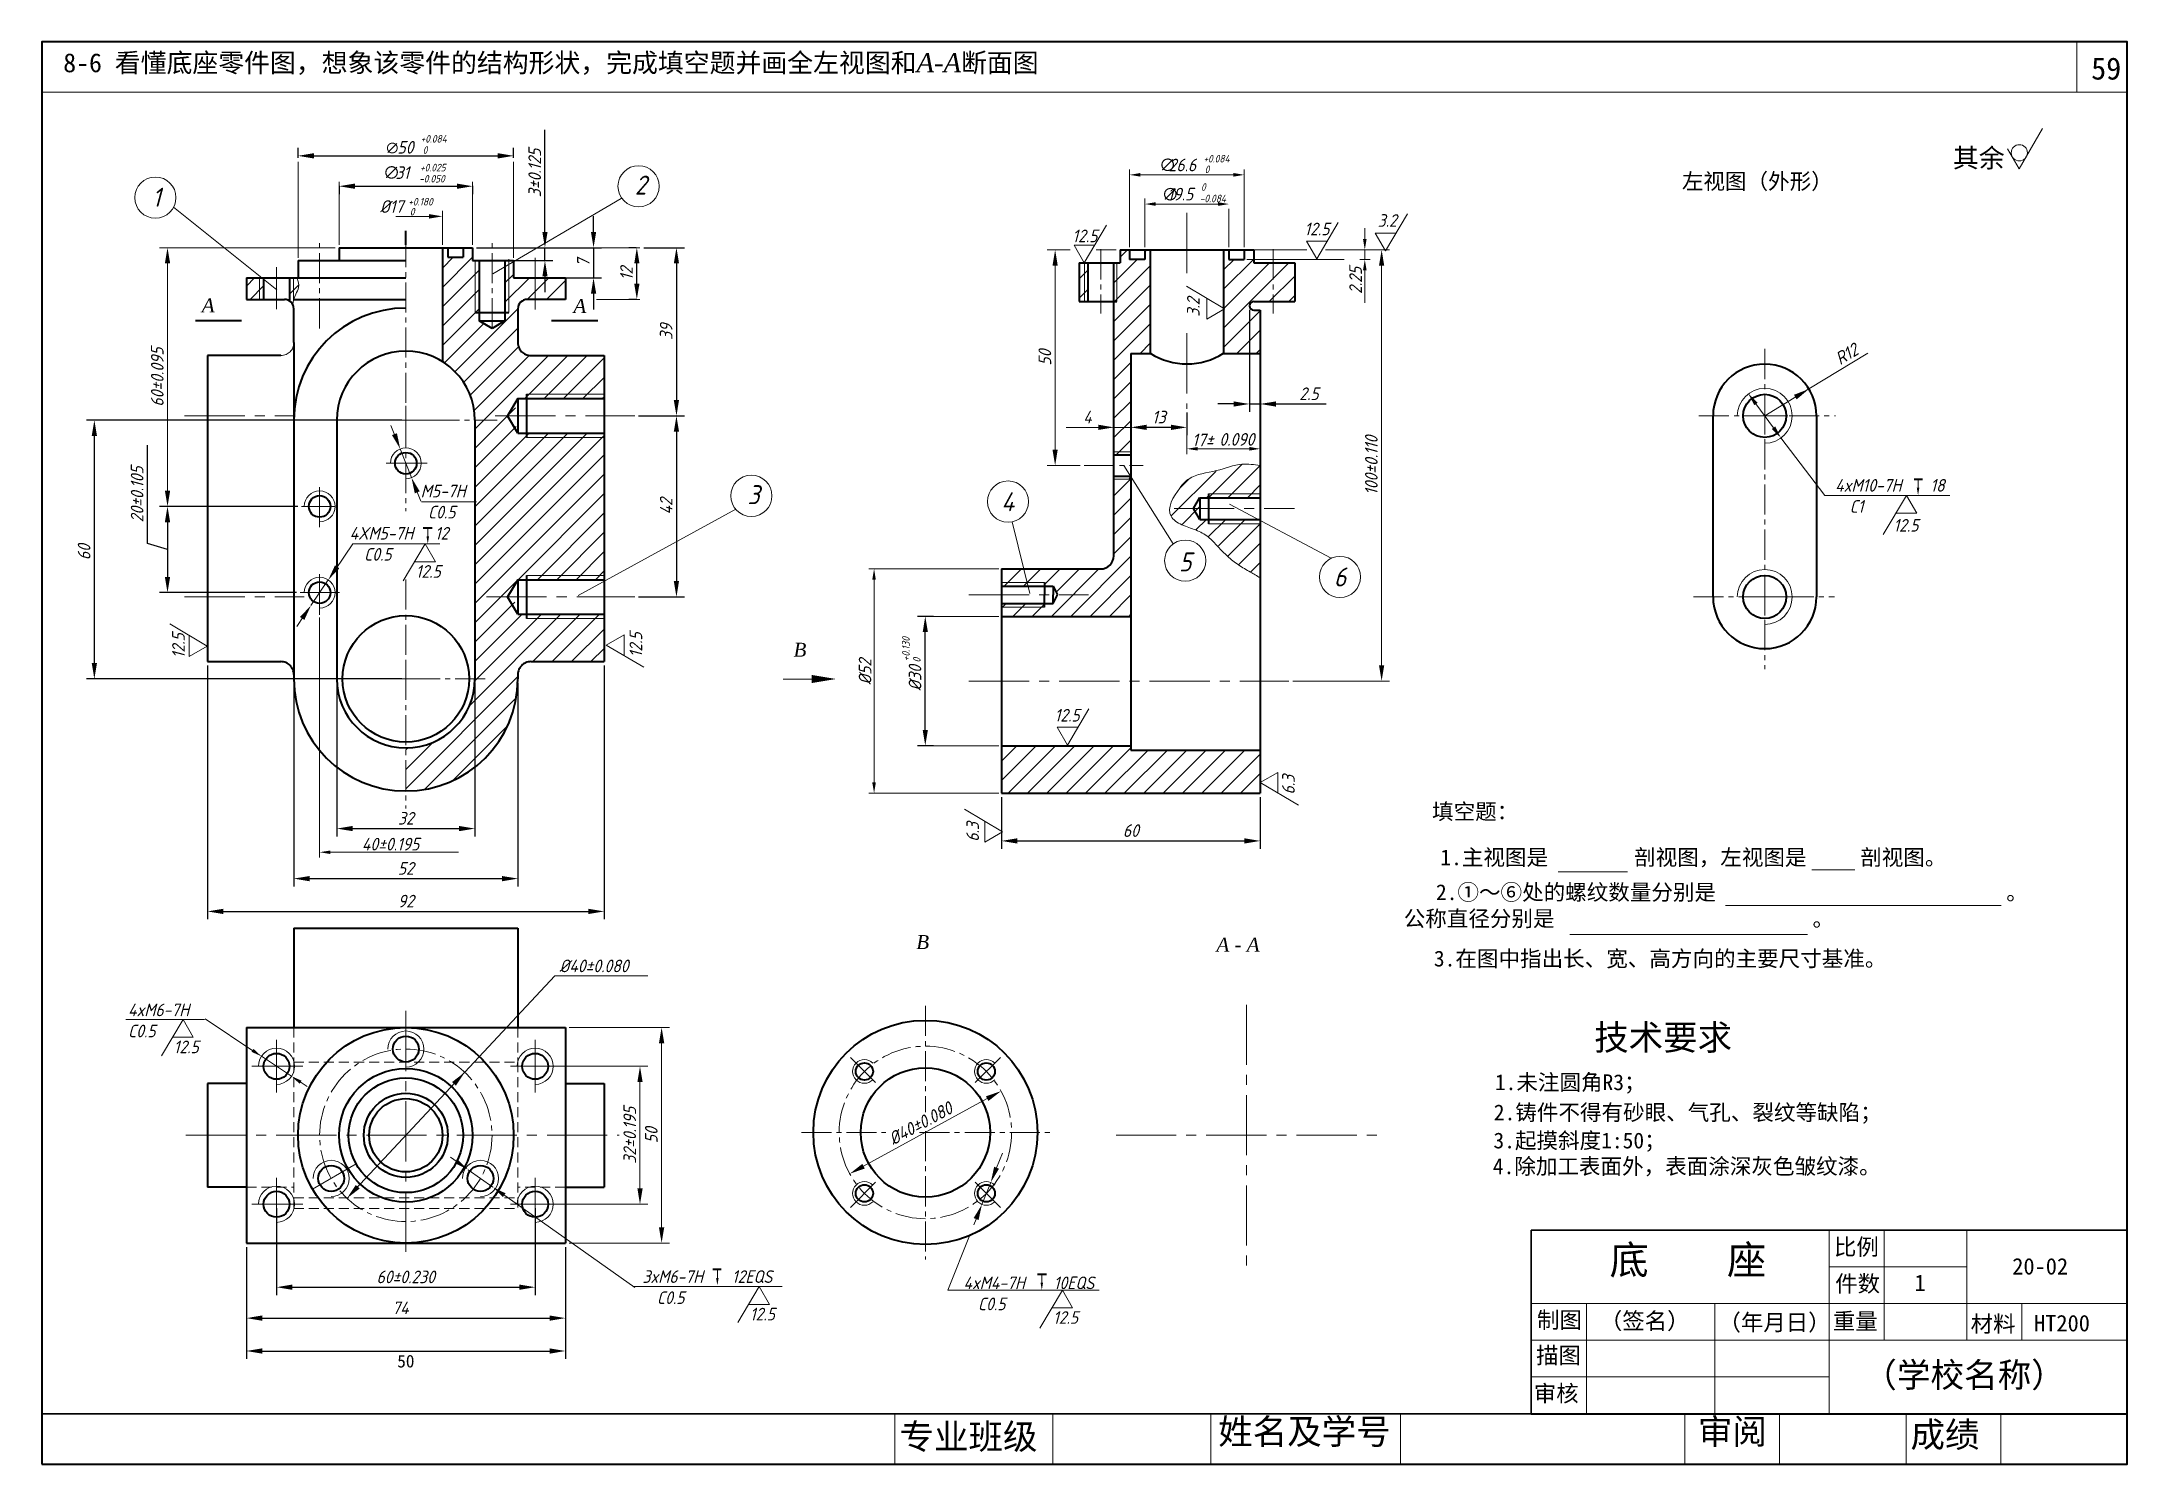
# Model space of a CAD drawing. Header units: millimetres. Extents: x 432 to 762, y 577 to 802.
import ezdxf

# ---------------------------------------------------------------- set-up
doc = ezdxf.new("R2010")
doc.units = ezdxf.units.MM
doc.header["$LTSCALE"] = 0.5
doc.linetypes.add('CENTER2', pattern=[28.575, 19.05, -3.175, 3.175, -3.175])
doc.linetypes.add('HIDDEN2', pattern=[4.7625, 3.175, -1.5875])
doc.layers.get('0').update_dxf_attribs({"lineweight": 40})
for name, color, linetype, lineweight in [('出图', 7, 'Continuous', 15), ('剖面线', 7, 'Continuous', 9), ('点画线', 7, 'CENTER2', 15), ('粗', 7, 'Continuous', 40), ('细线', 7, 'Continuous', 15)]:
    doc.layers.add(name, color=color, linetype=linetype, lineweight=lineweight)
doc.styles.add('style1', font='SIMFANG.TTF', dxfattribs={"height": 2})
doc.styles.add('style2', font='SIMFANG.TTF', dxfattribs={"height": 2})
doc.styles.add('style3', font='SIMFANG.TTF', dxfattribs={"height": 2.5})
doc.styles.add('数字', font='isocp.shx', dxfattribs={"oblique": 15, "height": 2})
doc.dimstyles.new('Copy of ISO-25', dxfattribs={"dimtxt": 2, "dimasz": 2.5, "dimexe": 1.25, "dimexo": 0.625, "dimtad": 2, "dimdec": 0, "dimtxsty": 'Standard', "dimcen": -0.09, "dimadec": 0, "dimazin": 0, "dimtfac": 1, "dimtdec": 0, "dimtmove": 0, "dimatfit": 1, "dimfxl": 0, "dimarcsym": 0})
doc.dimstyles.new('ISO-25', dxfattribs={"dimtxt": 2, "dimasz": 2.5, "dimexe": 1.25, "dimexo": 0.625, "dimtad": 1, "dimdec": 0, "dimtxsty": '数字', "dimcen": 2.5, "dimadec": 0, "dimazin": 0, "dimtfac": 1, "dimtdec": 0, "dimtmove": 0, "dimatfit": 3, "dimfxl": 0, "dimarcsym": 0})

msp = doc.modelspace()

# ---------------------------------------------------------------- texts
at = {"insert": (434.96, 799.81), "char_height": 3, "attachment_point": 1}
msp.add_mtext('{\\fSimHei|b0|i0|c134|p2;8-6 看懂底座零件图，想象该零件的结构形状，完成填空题并画全左视图和\\fTimes New Roman|b0|i1|c0|p18;A-A\\fSimHei|b0|i0|c134|p2;断面图}', dxfattribs=at)
at = {"insert": (651.55, 681.13), "char_height": 2.5, "width": 23.3701, "attachment_point": 1}
msp.add_mtext('{\\f黑体|b0|i0|c134|p2;填空题：}', dxfattribs=at)
at = {"char_height": 2.5, "width": 124.8714, "attachment_point": 1, "style": 'style3'}
for s, insert in [('1.主视图是        剖视图，左视图是     剖视图。', (652.87, 673.89)), ('    2.①～⑥处的螺纹数量分别是                           。\\P 公称直径分别是                        。', (645.36, 668.37)), ('3.在图中指出长、宽、高方向的主要尺寸基准。', (651.84, 657.87))]:
    msp.add_mtext(s, dxfattribs=dict(at, insert=insert))
at = {"layer": '出图', "linetype": 'Continuous'}
for height, p in [(1.71, (485.87, 783.94)), (2, (608.35, 781.14)), (2, (485.55, 779.93)), (2, (608.77, 776.49))]:
    msp.add_text('∅', height=height, dxfattribs=at).set_placement(p)
at = {"layer": '出图', "linetype": 'Continuous', "style": '数字', "oblique": 15}
for s, p in [('50', (487.84, 783.94)), ('26.6', (609.86, 781.14)), ('31', (487.53, 779.93)), ('19.5', (609.69, 776.53))]:
    msp.add_text(s, height=2, dxfattribs=at).set_placement(p)
msp.add_text('%%C52', height=2, rotation=90, dxfattribs=at).set_placement((562.83, 699.94))
at = {"layer": '出图', "linetype": 'Continuous', "attachment_point": 5, "style": '数字'}
for s, insert, char_height in [('+0.084', (493.57, 786.28), 1.2), ('+0.025', (493.43, 781.73), 1.2), ('0', (492.2, 784.5), 1.2), ('+0.084', (617.44, 783.14), 1.2), ('-0.050', (493.3, 779.97), 1.2), ('0', (615.35, 778.65), 1.2), ('0', (615.94, 781.46), 1.2), ('%%c17', (486.92, 775.57), 2), ('+0.180', (491.49, 776.33), 1.2), ('-0.084', (616.86, 776.84), 1.2), ('0', (490.17, 774.76), 1.2), ('4', (597.02, 742.27), 2), ('17%%P', (615.27, 738.65), 2), ('0.090', (620.66, 738.74), 2), ('40%%P0.195', (486.75, 674.72), 2)]:
    msp.add_mtext(s, dxfattribs=dict(at, insert=insert, char_height=char_height))
at = {"layer": '出图', "linetype": 'Continuous', "attachment_point": 1}
for s, insert, char_height, width, style in [('2', (525.4, 780.46), 3, 18.433, '数字'), ('左视图（外形）', (691.08, 780.82), 2.5, 29.409, 'style3'), ('1', (449.03, 778.54), 3, 18.433, '数字'), ('12.5', (631.35, 773.02), 2, 6.2157, '数字'), ('3.2', (642.94, 774.36), 2, 6.2157, '数字'), ('12.5', (594.63, 771.92), 2, 6.2157, '数字'), ('M5-7H\\P C0.5', (491.52, 731.57), 2, 16.0691, '数字'), ('3', (543.24, 731.49), 3, 18.433, '数字'), ('4', (583.38, 730.37), 3, 18.433, '数字'), ('4xM10-7H    18\\P  C1', (715.33, 732.47), 2, 27.1117, '数字'), ('12.5', (724.55, 726.15), 2, 6.2157, '数字'), ('4XM5-7H   12\\P  C0.5', (480.27, 724.89), 2, 16.0691, '数字'), ('5', (611.51, 720.86), 3, 18.433, '数字'), ('12.5', (490.74, 718.86), 2, 6.2157, '数字'), ('6', (636, 718.48), 3, 18.433, '数字'), ('12.5', (591.82, 696.11), 2, 6.2157, '数字'), ('4xM6-7H\\PC0.5', (445.21, 649.5), 2, 16.0691, '数字'), ('12.5', (452.44, 643.65), 2, 6.2157, '数字'), ('3xM6-7H    12EQS\\P  C0.5', (526.61, 607.32), 2, 26.5025, '数字'), ('4xM4-7H    10EQS\\P  C0.5', (577.4, 606.33), 2, 31.1539, '数字'), ('12.5', (543.61, 601.39), 2, 6.2157, '数字'), ('12.5', (591.58, 600.85), 2, 6.2157, '数字')]:
    msp.add_mtext(s, dxfattribs=dict(at, insert=insert, char_height=char_height, width=width, style=style))
at = {"layer": '出图', "linetype": 'Continuous', "attachment_point": 5, "style": '数字'}
for s, insert, char_height, rotation in [('12', (524.08, 764.97), 2, 90), ('2.25', (639.45, 763.88), 2, 90), ('60%%P0.095', (449.84, 748.6), 2, 90), ('50', (590.28, 751.67), 2, 90), ('R12', (717.15, 752.22), 2, 31.238), ('100%%p0.110', (641.94, 734.62), 2, 90), ('+0.130', (568.29, 705.56), 1.2, 90), ('0', (570.02, 703.81), 1.2, 90), ('32%%p0.195', (524.6, 628.67), 2, 90), ('50', (528.01, 628.67), 2, 90)]:
    msp.add_mtext(s, dxfattribs=dict(at, insert=insert, char_height=char_height, rotation=rotation))
at = {"layer": '出图', "linetype": 'Continuous', "attachment_point": 1}
for s, insert, char_height, width in [('{\\fTimes New Roman|b0|i1|c0|p18;A}', (456.88, 761.03), 2.2, 11.0743), ('{\\fTimes New Roman|b0|i1|c0|p18;A}', (515.68, 760.94), 2.2, 11.0743), ('{\\fTimes New Roman|b0|i1|c0|p18;B}', (550.52, 706.57), 2.2, 11.0743), ('{\\fTimes New Roman|b0|i1|c0|p18;B\\f宋体|b0|i0|c134|p54;\\H1.55x; }', (569.94, 660.34), 2.2, 11.0743), ('{\\fTimes New Roman|b0|i1|c0|p18;A - A}', (617.43, 659.92), 2.2, 18.6533), ('{\\fFangSong_GB2312|b0|i0|c134|p49;\\H1.333x;技术要求}', (677.2, 646.15), 3, 68.5354), ('{\\f仿宋_GB2312|b0|i0|c134|p49;1.未注圆角R3；}', (661.48, 638.31), 2.5, 95.9495), ('{\\f仿宋_GB2312|b0|i0|c134|p49;2.铸件不得有砂眼、气孔、裂纹等缺陷；}', (661.32, 633.54), 2.5, 95.9495), ('{\\f仿宋_GB2312|b0|i0|c134|p49;3.起摸斜度1:50；}', (661.26, 629.1), 2.5, 95.9495), ('{\\f仿宋_GB2312|b0|i0|c134|p49;4.除加工表面外，表面涂深灰色皱纹漆。}', (661.16, 625.02), 2.5, 95.9495)]:
    msp.add_mtext(s, dxfattribs=dict(at, insert=insert, char_height=char_height, width=width))
at = {"layer": '出图', "linetype": 'Continuous', "char_height": 2, "width": 6.2157, "attachment_point": 1, "rotation": 90, "style": '数字'}
for s, insert in [('12.5', (452.19, 704.12)), ('12.5', (524.57, 704.27)), ('6.3', (627.82, 682.57)), ('6.3', (577.86, 675.1))]:
    msp.add_mtext(s, dxfattribs=dict(at, insert=insert))
at = {"layer": '剖面线', "lineweight": 15, "style": 'style1'}
for s, height, p in [('底    座', 4.55, (679.63, 606.69)), ('比例', 2.6, (715.15, 609.72)), ('20-02', 2.6, (743.35, 606.65)), ('件数', 2.6, (715.34, 603.91)), (' 1', 2.6, (726.1, 604.04)), ('制图', 2.6, (668.16, 598.17)), ('（签名）', 2.6, (678.1, 598.02)), ('（年月日）', 2.6, (696.87, 597.79)), ('重量', 2.6, (714.97, 597.98)), ('材料', 2.6, (736.77, 597.55)), ('HT200', 2.6, (746.8, 597.66)), ('描图', 2.6, (668.02, 592.56)), ('审核', 2.6, (667.65, 586.54))]:
    msp.add_text(s, height=height, dxfattribs=at).set_placement(p)
at = {"layer": '点画线', "insert": (733.96, 784.75), "char_height": 3, "width": 13.8675, "attachment_point": 1, "style": 'style1'}
msp.add_mtext('其余', dxfattribs=at)
at = {"layer": '细线', "style": 'style2'}
msp.add_text('（学校名称）', height=3.9, dxfattribs=at).set_placement((719.77, 588.82))
at = {"layer": '细线', "attachment_point": 1}
for s, insert, char_height, width in [('{\\fSimSun|b0|i0|c134|p2;59}', (755.84, 799.15), 3.5, 5.5866), ('{\\f仿宋_GB2312|b0|i0|c134|p49;姓名及学号}', (617.72, 583.81), 4, 29.8443), ('{\\f仿宋_GB2312|b0|i0|c134|p49;审阅}', (693.62, 583.82), 4, 13.7378), ('{\\f仿宋_GB2312|b0|i0|c134|p49;专业班级}', (567.29, 583.02), 4, 23.3701), ('{\\f仿宋_GB2312|b0|i0|c134|p49;成绩}', (727.25, 583.34), 4, 13.2641)]:
    msp.add_mtext(s, dxfattribs=dict(at, insert=insert, char_height=char_height, width=width))
at = {"layer": '细线', "insert": (612.77, 758.15), "char_height": 2, "width": 6.2157, "attachment_point": 1, "rotation": 90, "style": '数字'}
msp.add_mtext('3.2', dxfattribs=at)
at = {"layer": '细线', "insert": (513.47, 656.46), "char_height": 2, "width": 20.8758, "attachment_point": 1, "style": '数字'}
msp.add_mtext('%%c40%%p0.080', dxfattribs=at)
at = {"layer": '细线', "linetype": 'Continuous', "insert": (570.6, 630.55), "char_height": 2, "attachment_point": 5, "rotation": 28.644, "style": '数字'}
msp.add_mtext('%%C40%%P0.080', dxfattribs=at)

# ---------------------------------------------------------------- blocks, each defined once
blk = doc.blocks.new('*D2')
at = {"layer": 'Defpoints', "color": 0, "linetype": 'Continuous', "lineweight": 15}
for p in [(463.94, 611.62), (514.41, 611.62), (514.41, 599.75)]:
    blk.add_point(p, dxfattribs=at)
at = {"layer": '出图', "color": 0, "linetype": 'Continuous', "lineweight": -2}
for p, q in [((463.94, 611), (463.94, 598.5)), ((514.41, 611), (514.41, 598.5)), ((466.44, 599.75), (511.91, 599.75))]:
    blk.add_line(p, q, dxfattribs=at)
at = {"layer": '出图', "color": 0, "linetype": 'Continuous', "lineweight": 15}
for points in [[(466.44, 600.17), (466.44, 599.34), (463.94, 599.75)], [(511.91, 600.17), (511.91, 599.34), (514.41, 599.75)]]:
    blk.add_solid(points, dxfattribs=at)
at = {"layer": '出图', "color": 0, "linetype": 'Continuous', "insert": (488.31, 601.38), "char_height": 2, "attachment_point": 5, "style": '数字'}
blk.add_mtext('74', dxfattribs=at)
blk = doc.blocks.new('*D3')
at = {"layer": 'Defpoints', "color": 0, "linetype": 'Continuous', "lineweight": 15}
for p in [(468.71, 617.76), (509.63, 617.76), (509.63, 604.64)]:
    blk.add_point(p, dxfattribs=at)
at = {"layer": '出图', "color": 0, "linetype": 'Continuous', "lineweight": -2}
for p, q in [((468.71, 617.13), (468.71, 603.39)), ((509.63, 617.13), (509.63, 603.39)), ((471.21, 604.64), (507.13, 604.64))]:
    blk.add_line(p, q, dxfattribs=at)
at = {"layer": '出图', "color": 0, "linetype": 'Continuous', "lineweight": 15}
for points in [[(471.21, 605.06), (471.21, 604.23), (468.71, 604.64)], [(507.13, 605.06), (507.13, 604.23), (509.63, 604.64)]]:
    blk.add_solid(points, dxfattribs=at)
at = {"layer": '出图', "color": 0, "linetype": 'Continuous', "insert": (489.15, 606.27), "char_height": 2, "attachment_point": 5, "style": '数字'}
blk.add_mtext('60%%P0.230', dxfattribs=at)
blk = doc.blocks.new('*D4')
at = {"layer": 'Defpoints', "color": 0, "linetype": 'Continuous', "lineweight": 15}
for p in [(583.43, 682.79), (624.35, 682.79), (624.35, 675.23)]:
    blk.add_point(p, dxfattribs=at)
at = {"layer": '出图', "color": 0, "linetype": 'Continuous', "lineweight": -2}
for p, q in [((583.43, 682.16), (583.43, 673.98)), ((624.35, 682.16), (624.35, 673.98)), ((585.93, 675.23), (621.85, 675.23))]:
    blk.add_line(p, q, dxfattribs=at)
at = {"layer": '出图', "color": 0, "linetype": 'Continuous', "lineweight": 15}
for points in [[(585.93, 675.65), (585.93, 674.81), (583.43, 675.23)], [(621.85, 675.65), (621.85, 674.81), (624.35, 675.23)]]:
    blk.add_solid(points, dxfattribs=at)
at = {"layer": '出图', "color": 0, "linetype": 'Continuous', "insert": (603.89, 676.86), "char_height": 2, "attachment_point": 5, "style": '数字'}
blk.add_mtext('60', dxfattribs=at)
blk = doc.blocks.new('*D5')
at = {"layer": 'Defpoints', "color": 0, "linetype": 'Continuous', "lineweight": 15}
for p in [(603.89, 752.35), (612.76, 743.59), (603.89, 740.64)]:
    blk.add_point(p, dxfattribs=at)
at = {"layer": '出图', "color": 0, "linetype": 'Continuous', "lineweight": -2}
for p, q in [((603.89, 751.73), (603.89, 739.39)), ((612.76, 742.97), (612.76, 739.39)), ((610.26, 740.64), (606.39, 740.64))]:
    blk.add_line(p, q, dxfattribs=at)
at = {"layer": '出图', "color": 0, "linetype": 'Continuous', "lineweight": 15}
for points in [[(606.39, 741.06), (606.39, 740.23), (603.89, 740.64)], [(610.26, 741.06), (610.26, 740.23), (612.76, 740.64)]]:
    blk.add_solid(points, dxfattribs=at)
at = {"layer": '出图', "color": 0, "linetype": 'Continuous', "insert": (608.32, 742.27), "char_height": 2, "attachment_point": 5, "style": '数字'}
blk.add_mtext('13', dxfattribs=at)
blk = doc.blocks.new('*D6')
at = {"layer": 'Defpoints', "color": 0, "linetype": 'Continuous', "lineweight": 15}
for p in [(622.65, 759.85), (624.35, 759.17), (624.35, 744.34)]:
    blk.add_point(p, dxfattribs=at)
at = {"layer": '出图', "color": 0, "linetype": 'Continuous', "lineweight": -2}
for p, q in [((622.65, 759.23), (622.65, 743.09)), ((624.35, 758.55), (624.35, 743.09)), ((620.15, 744.34), (617.65, 744.34)), ((622.65, 744.34), (624.35, 744.34)), ((626.85, 744.34), (634.79, 744.34))]:
    blk.add_line(p, q, dxfattribs=at)
at = {"layer": '出图', "color": 0, "linetype": 'Continuous', "lineweight": 15}
for points in [[(620.15, 744.75), (620.15, 743.92), (622.65, 744.34)], [(626.85, 744.75), (626.85, 743.92), (624.35, 744.34)]]:
    blk.add_solid(points, dxfattribs=at)
at = {"layer": '出图', "color": 0, "linetype": 'Continuous', "insert": (632.07, 745.96), "char_height": 2, "attachment_point": 5, "style": '数字'}
blk.add_mtext('2.5', dxfattribs=at)
blk = doc.blocks.new('*D7')
at = {"layer": 'Defpoints', "color": 0, "linetype": 'Continuous', "lineweight": 15}
for p in [(499.74, 769.06), (500.43, 767.01), (511.18, 767.01)]:
    blk.add_point(p, dxfattribs=at)
at = {"layer": '出图', "color": 0, "linetype": 'Continuous', "lineweight": -2}
for p, q in [((511.18, 771.56), (511.18, 787.69)), ((500.37, 769.06), (512.43, 769.06)), ((511.18, 767.01), (511.18, 769.06)), ((501.05, 767.01), (512.43, 767.01)), ((511.18, 764.51), (511.18, 762.01))]:
    blk.add_line(p, q, dxfattribs=at)
at = {"layer": '出图', "color": 0, "linetype": 'Continuous', "lineweight": 15}
for points in [[(510.77, 771.56), (511.6, 771.56), (511.18, 769.06)], [(510.77, 764.51), (511.6, 764.51), (511.18, 767.01)]]:
    blk.add_solid(points, dxfattribs=at)
at = {"layer": '出图', "color": 0, "linetype": 'Continuous', "insert": (509.56, 780.88), "char_height": 2, "attachment_point": 5, "rotation": 90, "style": '数字'}
blk.add_mtext('3%%P0.125', dxfattribs=at)
blk = doc.blocks.new('*D8')
at = {"layer": 'Defpoints', "color": 0, "linetype": 'Continuous', "lineweight": 15}
for p in [(500.17, 769.06), (506.22, 764.29), (518.87, 764.29)]:
    blk.add_point(p, dxfattribs=at)
at = {"layer": '细线', "color": 0, "linetype": 'Continuous', "lineweight": -2}
for p, q in [((518.87, 771.56), (518.87, 774.06)), ((500.8, 769.06), (520.12, 769.06)), ((518.87, 769.06), (518.87, 764.29)), ((506.85, 764.29), (520.12, 764.29)), ((518.87, 761.79), (518.87, 759.29))]:
    blk.add_line(p, q, dxfattribs=at)
at = {"layer": '细线', "color": 0, "linetype": 'Continuous', "lineweight": 15}
for points in [[(518.46, 771.56), (519.29, 771.56), (518.87, 769.06)], [(518.46, 761.79), (519.29, 761.79), (518.87, 764.29)]]:
    blk.add_solid(points, dxfattribs=at)
at = {"layer": '细线', "color": 0, "linetype": 'Continuous', "insert": (517.25, 766.67), "char_height": 2, "attachment_point": 5, "rotation": 90, "style": '数字'}
blk.add_mtext('7', dxfattribs=at)
blk = doc.blocks.new('*D9')
at = {"layer": 'Defpoints', "color": 0, "linetype": 'Continuous', "lineweight": 15}
for p in [(526.21, 769.06), (525.38, 742.46), (531.99, 742.46)]:
    blk.add_point(p, dxfattribs=at)
at = {"layer": '出图', "color": 0, "linetype": 'Continuous', "lineweight": -2}
for p, q in [((526.84, 769.06), (533.24, 769.06)), ((531.99, 766.56), (531.99, 744.96)), ((526, 742.46), (533.24, 742.46))]:
    blk.add_line(p, q, dxfattribs=at)
at = {"layer": '出图', "color": 0, "linetype": 'Continuous', "lineweight": 15}
for points in [[(531.57, 766.56), (532.4, 766.56), (531.99, 769.06)], [(531.57, 744.96), (532.4, 744.96), (531.99, 742.46)]]:
    blk.add_solid(points, dxfattribs=at)
at = {"layer": '出图', "color": 0, "linetype": 'Continuous', "insert": (530.36, 755.76), "char_height": 2, "attachment_point": 5, "rotation": 90, "style": '数字'}
blk.add_mtext('39', dxfattribs=at)
blk = doc.blocks.new('*D10')
at = {"layer": 'Defpoints', "color": 0, "linetype": 'Continuous', "lineweight": 15}
for p in [(525.38, 742.46), (525.38, 713.82), (531.99, 713.82)]:
    blk.add_point(p, dxfattribs=at)
at = {"layer": '出图', "color": 0, "linetype": 'Continuous', "lineweight": -2}
for p, q in [((526, 742.46), (533.24, 742.46)), ((531.99, 739.96), (531.99, 716.32)), ((526, 713.82), (533.24, 713.82))]:
    blk.add_line(p, q, dxfattribs=at)
at = {"layer": '出图', "color": 0, "linetype": 'Continuous', "lineweight": 15}
for points in [[(531.57, 739.96), (532.4, 739.96), (531.99, 742.46)], [(531.57, 716.32), (532.4, 716.32), (531.99, 713.82)]]:
    blk.add_solid(points, dxfattribs=at)
at = {"layer": '出图', "color": 0, "linetype": 'Continuous', "insert": (530.36, 728.14), "char_height": 2, "attachment_point": 5, "rotation": 90, "style": '数字'}
blk.add_mtext('42', dxfattribs=at)
blk = doc.blocks.new('*D11')
at = {"layer": 'Defpoints', "color": 0, "linetype": 'Continuous', "lineweight": 15}
for p in [(478.26, 700.86), (500.09, 700.86), (500.09, 677.18)]:
    blk.add_point(p, dxfattribs=at)
at = {"layer": '出图', "color": 0, "linetype": 'Continuous', "lineweight": -2}
for p, q in [((478.26, 700.24), (478.26, 675.93)), ((500.09, 700.24), (500.09, 675.93)), ((480.76, 677.18), (497.59, 677.18))]:
    blk.add_line(p, q, dxfattribs=at)
at = {"layer": '出图', "color": 0, "linetype": 'Continuous', "lineweight": 15}
for points in [[(480.76, 677.6), (480.76, 676.77), (478.26, 677.18)], [(497.59, 677.6), (497.59, 676.77), (500.09, 677.18)]]:
    blk.add_solid(points, dxfattribs=at)
at = {"layer": '出图', "color": 0, "linetype": 'Continuous', "insert": (489.17, 678.81), "char_height": 2, "attachment_point": 5, "style": '数字'}
blk.add_mtext('32', dxfattribs=at)
blk = doc.blocks.new('*D12')
at = {"layer": 'Defpoints', "color": 0, "linetype": 'Continuous', "lineweight": 15}
for p in [(471.44, 700.86), (506.91, 700.86), (506.91, 669.27)]:
    blk.add_point(p, dxfattribs=at)
at = {"layer": '出图', "color": 0, "linetype": 'Continuous', "lineweight": -2}
for p, q in [((471.44, 700.24), (471.44, 668.02)), ((506.91, 700.24), (506.91, 668.02)), ((473.94, 669.27), (504.41, 669.27))]:
    blk.add_line(p, q, dxfattribs=at)
at = {"layer": '出图', "color": 0, "linetype": 'Continuous', "lineweight": 15}
for points in [[(473.94, 669.68), (473.94, 668.85), (471.44, 669.27)], [(504.41, 669.68), (504.41, 668.85), (506.91, 669.27)]]:
    blk.add_solid(points, dxfattribs=at)
at = {"layer": '出图', "color": 0, "linetype": 'Continuous', "insert": (489.17, 670.89), "char_height": 2, "attachment_point": 5, "style": '数字'}
blk.add_mtext('52', dxfattribs=at)
blk = doc.blocks.new('*D13')
at = {"layer": 'Defpoints', "color": 0, "linetype": 'Continuous', "lineweight": 15}
for p in [(457.8, 703.59), (520.55, 703.59), (520.55, 664.08)]:
    blk.add_point(p, dxfattribs=at)
at = {"layer": '出图', "color": 0, "linetype": 'Continuous', "lineweight": -2}
for p, q in [((457.8, 702.96), (457.8, 662.83)), ((520.55, 702.96), (520.55, 662.83)), ((460.3, 664.08), (518.05, 664.08))]:
    blk.add_line(p, q, dxfattribs=at)
at = {"layer": '出图', "color": 0, "linetype": 'Continuous', "lineweight": 15}
for points in [[(460.3, 664.5), (460.3, 663.66), (457.8, 664.08)], [(518.05, 664.5), (518.05, 663.66), (520.55, 664.08)]]:
    blk.add_solid(points, dxfattribs=at)
at = {"layer": '出图', "color": 0, "linetype": 'Continuous', "insert": (489.17, 665.71), "char_height": 2, "attachment_point": 5, "style": '数字'}
blk.add_mtext('92', dxfattribs=at)
blk = doc.blocks.new('*D14')
at = {"layer": 'Defpoints', "color": 0, "linetype": 'Continuous', "lineweight": 15}
for p in [(472.68, 728.14), (451.46, 714.5), (472.47, 714.5)]:
    blk.add_point(p, dxfattribs=at)
at = {"layer": '出图', "color": 0, "linetype": 'Continuous', "lineweight": -2}
for p, q in [((448.27, 722.28), (448.27, 737.81)), ((472.06, 728.14), (450.21, 728.14)), ((451.46, 725.64), (451.46, 717)), ((451.46, 721.32), (448.27, 722.28)), ((471.85, 714.5), (450.21, 714.5))]:
    blk.add_line(p, q, dxfattribs=at)
at = {"layer": '出图', "color": 0, "linetype": 'Continuous', "lineweight": 15}
for points in [[(451.04, 725.64), (451.88, 725.64), (451.46, 728.14)], [(451.04, 717), (451.88, 717), (451.46, 714.5)]]:
    blk.add_solid(points, dxfattribs=at)
at = {"layer": '出图', "color": 0, "linetype": 'Continuous', "insert": (446.65, 730.04), "char_height": 2, "attachment_point": 5, "rotation": 90, "style": '数字'}
blk.add_mtext('20%%P0.105', dxfattribs=at)
blk = doc.blocks.new('*D15')
at = {"layer": 'Defpoints', "color": 0, "linetype": 'Continuous', "lineweight": 15}
for p in [(489.17, 741.78), (439.88, 700.86), (489.17, 700.86)]:
    blk.add_point(p, dxfattribs=at)
at = {"layer": '出图', "color": 0, "linetype": 'Continuous', "lineweight": -2}
for p, q in [((488.55, 741.78), (438.63, 741.78)), ((439.88, 739.28), (439.88, 703.36)), ((488.55, 700.86), (438.63, 700.86))]:
    blk.add_line(p, q, dxfattribs=at)
at = {"layer": '出图', "color": 0, "linetype": 'Continuous', "lineweight": 15}
for points in [[(439.47, 739.28), (440.3, 739.28), (439.88, 741.78)], [(439.47, 703.36), (440.3, 703.36), (439.88, 700.86)]]:
    blk.add_solid(points, dxfattribs=at)
at = {"layer": '出图', "color": 0, "linetype": 'Continuous', "insert": (438.26, 720.9), "char_height": 2, "attachment_point": 5, "rotation": 90, "style": '数字'}
blk.add_mtext('60', dxfattribs=at)
blk = doc.blocks.new('*D22')
at = {"layer": 'Defpoints', "color": 0, "lineweight": 15}
for p in [(571.36, 710.75), (573.26, 710.75), (573.26, 690.29)]:
    blk.add_point(p, dxfattribs=at)
at = {"layer": '细线', "color": 0, "lineweight": -2}
for p, q in [((572.64, 710.75), (570.11, 710.75)), ((571.36, 692.79), (571.36, 708.25)), ((572.64, 690.29), (570.11, 690.29))]:
    blk.add_line(p, q, dxfattribs=at)
at = {"layer": '细线', "color": 0, "lineweight": 15}
for points in [[(570.95, 708.25), (571.78, 708.25), (571.36, 710.75)], [(570.95, 692.79), (571.78, 692.79), (571.36, 690.29)]]:
    blk.add_solid(points, dxfattribs=at)
at = {"layer": '细线', "color": 0, "insert": (569.74, 701), "char_height": 2, "attachment_point": 5, "rotation": 90, "style": '数字'}
blk.add_mtext('%%c30', dxfattribs=at)
blk = doc.blocks.new('粗糙度2')
at = {"layer": '细线'}
for p, q in [((5.77, 10), (0, 0)), ((0, 0), (-2.89, 5))]:
    blk.add_line(p, q, dxfattribs=at)
blk.add_circle((0, 4), 2, dxfattribs=at)
blk = doc.blocks.new('*D27')
at = {"layer": 'Defpoints', "color": 0, "lineweight": 15}
for p in [(472.12, 782.64), (506.22, 783.59), (506.22, 782.64)]:
    blk.add_point(p, dxfattribs=at)
at = {"layer": '剖面线', "color": 0, "lineweight": -2}
for p, q in [((472.12, 783.27), (472.12, 784.84)), ((474.62, 783.59), (503.72, 783.59)), ((506.22, 783.27), (506.22, 784.84))]:
    blk.add_line(p, q, dxfattribs=at)
at = {"layer": '剖面线', "color": 0, "lineweight": 15}
for points in [[(474.62, 784.01), (474.62, 783.17), (472.12, 783.59)], [(503.72, 784.01), (503.72, 783.17), (506.22, 783.59)]]:
    blk.add_solid(points, dxfattribs=at)
blk = doc.blocks.new('*D28')
at = {"layer": 'Defpoints', "color": 0, "lineweight": 15}
for p in [(478.6, 779.47), (499.74, 779.47), (499.74, 778.78)]:
    blk.add_point(p, dxfattribs=at)
at = {"layer": '剖面线', "color": 0, "lineweight": -2}
for p, q in [((478.6, 778.85), (478.6, 777.53)), ((499.74, 778.85), (499.74, 777.53)), ((481.1, 778.78), (497.24, 778.78))]:
    blk.add_line(p, q, dxfattribs=at)
at = {"layer": '剖面线', "color": 0, "lineweight": 15}
for points in [[(481.1, 779.2), (481.1, 778.37), (478.6, 778.78)], [(497.24, 779.2), (497.24, 778.37), (499.74, 778.78)]]:
    blk.add_solid(points, dxfattribs=at)
blk = doc.blocks.new('*D29')
at = {"layer": 'Defpoints', "color": 0, "lineweight": 15}
for p in [(525.72, 769.06), (526.21, 769.06), (526.21, 760.88), (463.94, 599.75), (514.41, 599.75), (514.41, 594.55)]:
    blk.add_point(p, dxfattribs=at)
at = {"layer": '剖面线', "color": 0, "lineweight": -2}
for p, q in [((525.59, 769.06), (524.47, 769.06)), ((525.72, 763.38), (525.72, 766.56)), ((525.59, 760.88), (524.47, 760.88))]:
    blk.add_line(p, q, dxfattribs=at)
at = {"layer": '剖面线', "color": 0, "lineweight": 15}
for points in [[(525.31, 766.56), (526.14, 766.56), (525.72, 769.06)], [(525.31, 763.38), (526.14, 763.38), (525.72, 760.88)]]:
    blk.add_solid(points, dxfattribs=at)
at = {"layer": '细线', "color": 0, "lineweight": -2}
for p, q in [((463.94, 599.13), (463.94, 593.3)), ((514.41, 599.13), (514.41, 593.3)), ((466.44, 594.55), (511.91, 594.55))]:
    blk.add_line(p, q, dxfattribs=at)
at = {"layer": '细线', "color": 0, "lineweight": 15}
for points in [[(466.44, 594.97), (466.44, 594.13), (463.94, 594.55)], [(511.91, 594.97), (511.91, 594.13), (514.41, 594.55)]]:
    blk.add_solid(points, dxfattribs=at)
at = {"layer": '细线', "color": 0, "lineweight": 15, "insert": (489.17, 592.93), "char_height": 2, "attachment_point": 5}
blk.add_mtext('50', dxfattribs=at)

# ---------------------------------------------------------------- dimensions: what is measured, and where the dimension line sits
at = {"layer": '出图', "linetype": 'Continuous'}
dim = msp.add_linear_dim(base=(511.18, 767.01), p1=(499.74, 769.06), p2=(500.43, 767.01), angle=90, text='3%%P0.125', dimstyle='ISO-25', dxfattribs=at)
dim.commit()
dim.dimension.update_dxf_attribs({"geometry": '*D7', "text_midpoint": (511.18, 780.88), "dimtype": 160})
dim = msp.add_linear_dim(base=(531.99, 742.46), p1=(526.21, 769.06), p2=(525.38, 742.46), angle=90, text='39', dimstyle='ISO-25', dxfattribs=at)
dim.commit()
dim.dimension.update_dxf_attribs({"geometry": '*D9', "text_midpoint": (530.36, 755.76)})
for base, p1, p2, text, picture, middle in [((624.35, 744.34), (622.65, 759.85), (624.35, 759.17), '2.5', '*D6', (632.07, 745.96)), ((603.89, 740.64), (612.76, 743.59), (603.89, 752.35), '13', '*D5', (608.32, 742.27)), ((520.55, 664.08), (457.8, 703.59), (520.55, 703.59), '92', '*D13', (489.17, 665.71)), ((506.91, 669.27), (471.44, 700.86), (506.91, 700.86), '52', '*D12', (489.17, 670.89)), ((500.09, 677.18), (478.26, 700.86), (500.09, 700.86), '32', '*D11', (489.17, 678.81)), ((624.35, 675.23), (583.43, 682.79), (624.35, 682.79), '60', '*D4', (603.89, 676.86))]:
    dim = msp.add_linear_dim(base=base, p1=p1, p2=p2, text=text, dimstyle='ISO-25', dxfattribs=at)
    dim.commit()
    dim.dimension.update_dxf_attribs({"geometry": picture, "text_midpoint": middle})
at = {"layer": '出图', "linetype": 'Continuous', "ltscale": 0.5}
dim = msp.add_linear_dim(base=(439.88, 700.86), p1=(489.17, 741.78), p2=(489.17, 700.86), angle=90, text='60', dimstyle='ISO-25', dxfattribs=at)
dim.commit()
dim.dimension.update_dxf_attribs({"geometry": '*D15', "text_midpoint": (439.88, 720.9), "dimtype": 160})
at = {"layer": '出图', "linetype": 'Continuous'}
for base, p1, p2, text, picture, middle in [((531.99, 713.82), (525.38, 742.46), (525.38, 713.82), '42', '*D10', (530.36, 728.14)), ((451.46, 714.5), (472.68, 728.14), (472.47, 714.5), '20%%P0.105', '*D14', (446.65, 722.9))]:
    dim = msp.add_linear_dim(base=base, p1=p1, p2=p2, angle=90, text=text, dimstyle='ISO-25', override={"dimtmove": 1}, dxfattribs=at)
    dim.commit()
    dim.dimension.update_dxf_attribs({"geometry": picture, "text_midpoint": middle})
for base, p1, p2, text, picture, middle in [((509.63, 604.64), (468.71, 617.76), (509.63, 617.76), '60%%P0.230', '*D3', (489.15, 604.64)), ((514.41, 599.75), (463.94, 611.62), (514.41, 611.62), '74', '*D2', (488.31, 599.75))]:
    dim = msp.add_linear_dim(base=base, p1=p1, p2=p2, text=text, dimstyle='ISO-25', dxfattribs=at)
    dim.commit()
    dim.dimension.update_dxf_attribs({"geometry": picture, "text_midpoint": middle, "dimtype": 160})
at = {"layer": '剖面线', "lineweight": 15}
for base, p1, p2, picture, middle in [((506.22, 783.59), (472.12, 782.64), (506.22, 782.64), '*D27', (489.17, 783.59)), ((499.74, 778.78), (478.6, 779.47), (499.74, 779.47), '*D28', (489.17, 778.78))]:
    dim = msp.add_linear_dim(base=base, p1=p1, p2=p2, text=' ', dimstyle='Copy of ISO-25', dxfattribs=at)
    dim.commit()
    dim.dimension.update_dxf_attribs({"geometry": picture, "text_midpoint": middle})
dim = msp.add_linear_dim(base=(525.72, 769.06), p1=(526.21, 760.88), p2=(526.21, 769.06), angle=90, text=' ', dimstyle='Copy of ISO-25', dxfattribs=at)
dim.commit()
dim.dimension.update_dxf_attribs({"geometry": '*D29', "text_midpoint": (525.72, 764.97)})
at = {"layer": '细线', "linetype": 'Continuous'}
dim = msp.add_linear_dim(base=(518.87, 764.29), p1=(500.17, 769.06), p2=(506.22, 764.29), angle=90, text='7', dimstyle='ISO-25', dxfattribs=at)
dim.commit()
dim.dimension.update_dxf_attribs({"geometry": '*D8', "text_midpoint": (517.25, 766.67)})
at = {"layer": '细线', "lineweight": 15}
dim = msp.add_linear_dim(base=(514.41, 594.55), p1=(463.94, 599.75), p2=(514.41, 599.75), dimstyle='Copy of ISO-25', dxfattribs=at)
dim.commit()
dim.dimension.update_dxf_attribs({"geometry": '*D29', "text_midpoint": (489.17, 592.93)})
at = {"layer": '细线'}
dim = msp.add_linear_dim(base=(571.36, 710.75), p1=(573.26, 690.29), p2=(573.26, 710.75), angle=90, text='%%c30', dimstyle='ISO-25', dxfattribs=at)
dim.commit()
dim.dimension.update_dxf_attribs({"geometry": '*D22', "text_midpoint": (571.36, 701), "dimtype": 160})

# ---------------------------------------------------------------- hatches: boundary and pattern name
at = {"layer": '出图', "linetype": 'Continuous'}
h = msp.add_hatch(dxfattribs=at)
h.set_pattern_fill('ANSI31', color=256, scale=0.682, style=0)
h.set_pattern_definition([(45, (372.0909, 436.7143), (-1.531134, 1.531134), [])])
h.paths.add_polyline_path([(583.43, 690.29), (583.43, 682.79), (624.35, 682.79), (624.35, 689.61), (603.89, 689.61), (603.89, 690.29)])
at = {"layer": '剖面线', "linetype": 'Continuous'}
h = msp.add_hatch(dxfattribs=at)
h.set_pattern_fill('ANSI31', color=256, scale=0.682, style=0)
h.set_pattern_definition([(45, (349.9175, 437.0553), (-1.531134, 1.531134), [])])
h.paths.add_polyline_path([(500.77, 758.83), (500.43, 758.83), (500.43, 767.01), (499.74, 767.01), (499.74, 769.06), (498.24, 769.06), (498.24, 767.54), (495.82, 767.54), (495.82, 769.06), (494.97, 769.06), (494.97, 751.03, -0.241587), (500.06, 742.46), (506.22, 742.46), (506.91, 745.19), (508.27, 745.19), (508.27, 745.87), (520.55, 745.87), (520.55, 752.01), (508.94, 752.01, -0.414214), (506.89, 754.06), (506.89, 760.88), (514.41, 760.88), (514.41, 764.29), (506.22, 764.29), (506.22, 766.85), (505.2, 766.25), (505.2, 758.83), (504.86, 758.83), (504.86, 757.47), (502.98, 756.78), (500.77, 757.47)])
h.paths.add_polyline_path([(520.55, 710.41), (508.27, 710.41), (508.27, 711.09), (506.91, 711.09), (506.22, 713.82), (500.09, 713.82), (500.09, 700.86, -0.414214), (489.17, 689.95), (489.17, 683.13, 0.414214), (506.91, 700.86), (506.91, 701.54, -0.414214), (508.95, 703.59), (520.55, 703.59)])
h.paths.add_polyline_path([(520.55, 739.05), (508.27, 739.05), (508.27, 739.73), (506.91, 739.73), (506.22, 742.46), (500.06, 742.46, -0.015636), (500.09, 741.78), (500.09, 713.82), (506.22, 713.82), (506.91, 716.55), (508.27, 716.55), (508.27, 717.23), (520.55, 717.23)])
h.paths.add_polyline_path([(520.55, 717.23), (508.27, 717.23), (508.27, 716.55), (520.55, 716.55)])
h.paths.add_polyline_path([(520.55, 711.09), (508.27, 711.09), (508.27, 710.41), (520.55, 710.41)], flags=17)
h.paths.add_polyline_path([(520.55, 739.73), (508.27, 739.73), (508.27, 739.05), (520.55, 739.05)], flags=17)
h.paths.add_polyline_path([(520.55, 745.87), (508.27, 745.87), (508.27, 745.19), (520.55, 745.19)])
h.paths.add_polyline_path([(500.77, 767.01), (500.43, 767.01), (500.43, 758.83), (500.77, 758.83)], flags=17)
h.paths.add_polyline_path([(505.2, 766.25), (504.86, 766.05), (504.86, 758.83), (505.2, 758.83)], flags=16)
at = {"layer": '剖面线', "lineweight": 15}
h = msp.add_hatch(dxfattribs=at)
h.set_pattern_fill('ANSI31', color=256, scale=0.682, style=0)
h.paths.add_polyline_path([(595.71, 765.94), (595.71, 760.54), (597.07, 760.54), (597.07, 765.03)])
h.paths.add_polyline_path([(597.07, 766.67), (596.55, 766.67), (596.55, 765.38), (597.07, 765.03)])
h.paths.add_polyline_path([(596.55, 766.67), (596.53, 766.67), (596.52, 766.65), (596.51, 766.67), (595.71, 766.67), (595.71, 765.94), (596.55, 765.38)])
h.paths.add_polyline_path([(601.69, 766.67), (601.16, 766.67), (601.16, 760.54), (601.69, 760.54)])
h.paths.add_polyline_path([(626.4, 766.67), (623.33, 766.67), (623.33, 768.72), (622.25, 768.72), (621.83, 768.72), (621.83, 767.2), (619.41, 767.2), (619.41, 768.72), (618.55, 768.72), (618.55, 759.47), (618.73, 759.37), (618.55, 759.27), (618.55, 752.35), (624.35, 752.35), (624.35, 759.17), (623.33, 759.17, -1), (623.33, 760.54), (626.4, 760.54)])
h.paths.add_polyline_path([(629.81, 766.67), (626.4, 766.67), (626.4, 760.54), (629.81, 760.54)])
h = msp.add_hatch(dxfattribs=at)
h.set_pattern_fill('ANSI31', color=256, scale=0.682, style=0)
h.paths.add_polyline_path([(601.69, 760.54), (601.16, 760.54), (601.16, 740.64), (603.89, 740.64), (603.89, 743.32), (603.89, 752.35), (606.96, 752.35), (606.96, 768.72), (606.11, 768.72), (606.11, 767.2), (603.69, 767.2), (603.69, 768.72), (602.19, 768.72), (602.19, 766.67), (601.69, 766.67)])
h.paths.add_polyline_path([(603.89, 740.64), (601.16, 740.64), (601.16, 737.29), (601.16, 736.78), (603.89, 736.78)])
h.paths.add_polyline_path([(603.89, 736.32), (603.89, 736.78), (601.16, 736.78), (601.16, 736.32)])
h.paths.add_polyline_path([(603.89, 732.45), (603.89, 732.82), (603.83, 732.91), (601.16, 732.91), (601.16, 732.45)])
at = {"layer": '剖面线', "linetype": 'Continuous'}
h = msp.add_hatch(dxfattribs=at)
h.set_pattern_fill('ANSI31', color=256, scale=0.6, style=0)
h.paths.add_polyline_path([(466.02, 764.29), (463.94, 764.29), (463.94, 760.88), (466.02, 760.88)])
h.paths.add_polyline_path([(466.02, 760.88), (466.67, 760.88), (466.67, 764.29), (466.02, 764.29)])
edge = h.paths.add_edge_path()
edge.add_arc((469.95, 759.38), 1.5, 28.8223, 57.5484, ccw=False)
edge.add_spline(control_points=[(471.27, 760.1), (471.3, 760.27), (471.33, 760.43), (471.37, 760.59)], knot_values=[4.151085, 4.151085, 4.151085, 4.151085, 4.656005, 4.656005, 4.656005, 4.656005], degree=3, periodic=0)
edge.add_line((471.37, 760.59), (471.37, 764.29))
edge.add_line((471.37, 764.29), (470.76, 764.29))
edge.add_line((470.76, 764.29), (470.76, 760.64))
edge = h.paths.add_edge_path()
edge.add_spline(control_points=[(471.37, 760.59), (471.47, 760.97), (471.7, 761.71), (472.4, 762.86), (472.15, 763.76), (471.97, 764.29)], knot_values=[0.282283, 0.282283, 0.282283, 0.282283, 1.456681, 2.578419, 4.151085, 4.151085, 4.151085, 4.151085], degree=3, periodic=0)
edge.add_line((471.97, 764.29), (471.37, 764.29))
edge.add_line((471.37, 764.29), (471.37, 760.59))
at = {"layer": '剖面线', "lineweight": 15}
h = msp.add_hatch(dxfattribs=at)
h.set_pattern_fill('ANSI31', color=256, scale=0.682, style=0)
h.paths.add_polyline_path([(586.95, 718.25), (587.49, 716.12), (590.25, 716.12), (590.25, 715.52), (591.61, 715.52), (592.3, 714.16), (591.61, 712.8), (590.25, 712.8), (590.25, 712.2), (583.43, 712.2), (583.43, 710.75), (603.89, 710.75), (603.89, 732.45), (601.16, 732.45), (601.16, 720.3, -0.414214), (599.12, 718.25)])
h.paths.add_polyline_path([(583.43, 716.12), (583.43, 715.52), (587.63, 715.52), (587.49, 716.12)])
h.paths.add_polyline_path([(587.49, 716.12), (586.95, 718.25), (583.43, 718.25), (583.43, 716.12)], flags=16)
h.paths.add_polyline_path([(583.43, 712.8), (583.43, 712.2), (590.25, 712.2), (590.25, 712.8)])
h.paths.add_polyline_path([(601.16, 732.91), (601.16, 732.45), (603.89, 732.45), (603.89, 732.82), (603.83, 732.91)])
h = msp.add_hatch(dxfattribs=at)
h.set_pattern_fill('ANSI31', color=256, scale=0.682, style=0)
h.paths.add_polyline_path([(624.35, 734.95), (622.02, 734.95), (622.02, 734.83), (620.41, 734.83), (620.41, 734.72), (619.94, 734.72), (619.94, 734.6), (619.6, 734.6), (619.6, 734.48), (619.25, 734.48), (619.25, 734.37), (618.56, 734.37), (618.56, 734.25), (618.33, 734.25), (618.33, 734.14), (618.1, 734.14), (618.1, 734.02), (617.98, 734.02), (617.98, 733.91), (617.63, 733.91), (617.63, 733.79), (617.4, 733.79), (617.4, 733.68), (617.17, 733.68), (617.17, 733.56), (617.06, 733.56), (617.06, 733.45), (616.76, 733.45), (616.71, 733.39), (616.71, 733.33), (616.36, 733.33), (616.36, 733.21), (616.02, 733.21), (616.02, 733.1), (615.9, 733.1), (615.9, 732.98), (615.09, 732.98), (615.09, 732.87), (614.05, 732.87), (614.05, 732.75), (613.47, 732.75), (613.47, 732.64), (613.24, 732.64), (613.24, 732.52), (612.78, 732.52), (612.78, 732.41), (612.66, 732.41), (612.55, 732.29), (612.55, 732.29), (612.55, 732.29), (612.43, 732.18), (612.43, 732.18), (612.43, 732.18), (612.32, 732.06), (612.32, 732.06), (612.32, 732.06), (612.2, 731.95), (612.2, 731.94), (612.2, 731.94), (612.09, 731.83), (612.09, 731.71), (611.97, 731.71), (611.97, 731.6), (611.85, 731.6), (611.85, 731.48), (611.74, 731.48), (611.74, 731.37), (611.62, 731.37), (611.62, 730.91), (611.51, 730.91), (611.51, 730.67), (611.39, 730.67), (611.39, 730.44), (611.28, 730.44), (611.28, 730.21), (610.93, 730.21), (610.93, 730.1), (610.81, 730.1), (610.81, 729.98), (610.7, 729.98), (610.7, 729.75), (610.47, 729.75), (610.47, 729.52), (610.35, 729.52), (610.35, 729.29), (610.24, 729.29), (610.24, 726.52), (610.35, 726.52), (610.35, 726.29), (610.47, 726.29), (610.47, 726.06), (610.58, 726.06), (610.58, 725.94), (610.7, 725.94), (610.7, 725.83), (610.81, 725.83), (610.81, 725.71), (611.05, 725.71), (611.05, 725.59), (611.28, 725.59), (611.28, 725.48), (611.51, 725.48), (611.51, 725.36), (611.85, 725.36), (611.85, 725.25), (612.09, 725.25), (612.09, 725.13), (613.01, 725.13), (613.01, 725.02), (613.24, 725.02), (613.24, 724.9), (613.36, 724.9), (613.36, 724.79), (613.47, 724.79), (613.47, 724.67), (613.7, 724.67), (613.7, 724.56), (613.94, 724.56), (613.94, 724.44), (614.17, 724.44), (614.17, 724.32), (614.28, 724.32), (614.28, 724.21), (614.51, 724.21), (614.51, 724.09), (614.74, 724.09), (614.74, 723.98), (615.09, 723.98), (615.09, 723.86), (615.32, 723.86), (615.32, 723.75), (615.67, 723.75), (615.67, 723.63), (615.78, 723.63), (615.78, 723.52), (615.9, 723.52), (615.9, 723.4), (616.13, 723.4), (616.13, 723.29), (616.25, 723.29), (616.25, 723.17), (616.59, 723.17), (616.59, 722.94), (616.71, 722.94), (616.71, 722.82), (617.06, 722.82), (617.06, 722.59), (617.17, 722.59), (617.17, 722.48), (617.29, 722.48), (617.29, 722.36), (617.4, 722.36), (617.4, 722.25), (617.52, 722.25), (617.52, 722.13), (617.63, 722.13), (617.63, 722.02), (617.75, 722.02), (617.75, 721.9), (617.98, 721.9), (617.98, 721.67), (618.1, 721.67), (618.1, 721.44), (618.21, 721.44), (618.21, 721.32), (618.33, 721.32), (618.33, 721.21), (618.44, 721.21), (618.44, 720.98), (618.56, 720.98), (618.56, 720.86), (618.67, 720.86), (618.67, 720.75), (618.9, 720.75), (618.9, 720.51), (619.14, 720.51), (619.14, 720.28), (619.37, 720.28), (619.37, 720.05), (619.6, 720.05), (619.6, 719.82), (619.71, 719.82), (619.71, 719.71), (619.83, 719.71), (619.83, 719.59), (620.06, 719.59), (620.06, 719.48), (620.18, 719.48), (620.18, 719.36), (620.29, 719.36), (620.29, 719.24), (620.41, 719.24), (620.41, 719.13), (620.64, 719.13), (620.64, 719.01), (620.87, 719.01), (620.87, 718.9), (620.98, 718.9), (620.98, 718.78), (621.1, 718.78), (621.1, 718.67), (621.45, 718.67), (621.45, 718.55), (621.68, 718.55), (621.68, 718.44), (621.91, 718.44), (621.91, 718.32), (622.02, 718.32), (622.02, 718.21), (622.26, 718.21), (622.26, 718.09), (622.37, 718.09), (622.37, 717.97), (622.49, 717.97), (622.49, 717.86), (622.6, 717.86), (622.6, 717.74), (622.83, 717.74), (622.83, 717.63), (623.06, 717.63), (623.06, 717.51), (623.3, 717.51), (623.3, 717.4), (623.53, 717.4), (623.53, 717.28), (624.35, 717.28), (624.35, 725.4), (616.17, 725.4), (616.17, 726.09), (614.8, 726.09), (614.8, 729.5), (615.88, 729.5), (616.17, 729.79), (616.17, 730.15), (624.35, 730.15)])
h.paths.add_polyline_path([(624.35, 730.15), (616.17, 730.15), (616.17, 729.5), (624.35, 729.5)], flags=16)
h.paths.add_polyline_path([(624.03, 726.09), (616.17, 726.09), (616.17, 725.4), (624.35, 725.4), (624.35, 725.93)], flags=17)

# ---------------------------------------------------------------- linework, layer by layer
at = {"lineweight": 15}
for p, q in [((714.4, 584.64), (714.4, 613.65)), ((723.11, 596.24), (723.11, 613.65)), ((736.17, 596.24), (736.17, 613.65)), ((714.4, 607.85), (736.17, 607.85)), ((667.25, 602.05), (761.55, 602.05)), ((675.96, 584.64), (675.96, 602.05)), ((696.27, 584.64), (696.27, 602.05)), ((667.25, 596.24), (714.4, 596.24)), ((714.4, 596.24), (761.55, 596.24)), ((667.25, 590.44), (714.4, 590.44))]:
    msp.add_line(p, q, dxfattribs=at)
msp.add_lwpolyline([(431.55, 576.64), (761.55, 576.64), (761.55, 801.64), (431.55, 801.64)], close=True)
at = {"layer": '出图', "linetype": 'Continuous'}
for p, q in [((472.12, 767.44), (472.12, 782.64)), ((506.22, 767.44), (506.22, 782.64)), ((478.6, 769.49), (478.6, 779.47)), ((499.74, 769.49), (499.74, 779.47)), ((603.69, 769.15), (603.69, 781.44)), ((605.39, 780.58), (620.12, 780.58)), ((621.83, 769.15), (621.83, 781.44)), ((502.92, 764.91), (523.22, 776.83)), ((606.11, 769.15), (606.11, 776.82)), ((607.81, 775.96), (617.7, 775.96)), ((452.43, 775.47), (468.78, 762.41)), ((493.27, 774.01), (487.61, 774.01)), ((494.97, 769.49), (494.97, 774.87)), ((596.52, 766.65), (600.06, 772.63)), ((619.41, 769.15), (619.41, 775.23)), ((633.31, 767.28), (636.71, 773.02)), ((644.18, 768.55), (647.65, 774.41)), ((477.98, 769.06), (450.21, 769.06)), ((501.02, 769.06), (526.21, 769.06)), ((631.68, 770.1), (633.31, 767.28)), ((634.94, 770.1), (631.68, 770.1)), ((640.91, 770.42), (640.91, 772.13)), ((645.81, 771.37), (642.56, 771.37)), ((642.56, 771.37), (644.18, 768.55)), ((451.46, 766.56), (451.46, 730.64)), ((594.31, 768.72), (590.66, 768.72)), ((591.91, 766.22), (591.91, 737.12)), ((601.56, 768.72), (598.41, 768.72)), ((622.25, 768.72), (631.72, 768.72)), ((622.25, 767.2), (637.66, 767.2)), ((623.95, 768.72), (631.58, 768.72)), ((634.7, 768.72), (641.76, 768.72)), ((636.26, 768.72), (644.82, 768.72)), ((640.1, 767.2), (641.76, 767.2)), ((640.91, 768.72), (640.91, 767.2)), ((643.57, 766.22), (643.57, 703.02)), ((618.73, 759.37), (612.67, 762.96)), ((640.91, 765.5), (640.91, 760.35)), ((519.35, 760.88), (526.21, 760.88)), ((615.91, 761), (615.91, 757.74)), ((615.91, 757.74), (618.73, 759.37)), ((720.52, 752.37), (711.18, 746.71)), ((704.19, 742.46), (711.18, 746.71)), ((601.16, 737.29), (601.16, 743.32)), ((603.89, 737.29), (603.89, 743.32)), ((598.72, 740.64), (593.64, 740.64)), ((603.95, 740.64), (601.22, 740.64)), ((612.76, 740.22), (612.76, 736.4)), ((614.46, 737.25), (622.65, 737.25)), ((624.35, 721.41), (624.35, 738.11)), ((595.89, 734.62), (590.66, 734.62)), ((610.57, 722.2), (602.76, 734.62)), ((603.64, 732.57), (603.89, 732.82)), ((615.88, 729.5), (616.17, 729.79)), ((616.17, 729.79), (616.23, 729.85)), ((713.69, 729.89), (733.48, 729.89)), ((726.61, 729.89), (722.93, 723.69)), ((728.24, 727.08), (726.61, 729.89)), ((728.45, 731.09), (728.45, 732.44)), ((472.06, 728.14), (450.21, 728.14)), ((491.63, 728.86), (500.35, 728.86)), ((516.45, 714.03), (541.38, 727.68)), ((635.59, 719.93), (619.51, 728.5)), ((724.98, 727.08), (728.24, 727.08)), ((492.64, 723.4), (492.64, 724.76)), ((585.09, 725.7), (587.93, 714.34)), ((480.76, 722.21), (494.57, 722.21)), ((492.21, 722.21), (488.77, 716.39)), ((493.84, 719.39), (492.21, 722.21)), ((490.59, 719.39), (493.84, 719.39)), ((583, 718.25), (562.41, 718.25)), ((563.26, 716.55), (563.26, 684.49)), ((457.73, 706.05), (451.81, 709.56)), ((475.53, 710.55), (475.53, 672.59)), ((583, 710.75), (572.41, 710.75)), ((454.91, 707.68), (454.91, 704.42)), ((523.7, 707.83), (520.89, 706.21)), ((520.89, 706.21), (526.83, 702.69)), ((523.7, 704.58), (523.7, 707.83)), ((454.91, 704.42), (457.73, 706.05)), ((548.86, 700.84), (555.54, 700.84)), ((629.5, 700.52), (644.82, 700.52)), ((592.23, 693.2), (593.86, 690.38)), ((595.49, 693.2), (592.23, 693.2)), ((593.86, 690.38), (597.25, 696.11)), ((583, 690.29), (572.41, 690.29)), ((627.17, 686.07), (624.35, 684.45)), ((624.35, 684.45), (630.41, 680.86)), ((627.17, 682.82), (627.17, 686.07)), ((583, 682.79), (562.41, 682.79)), ((583.59, 676.68), (577.58, 680.24)), ((580.77, 678.31), (580.77, 675.05)), ((580.77, 675.05), (583.59, 676.68)), ((477.24, 673.44), (497.48, 673.44)), ((671.51, 670.35), (682.47, 670.35)), ((711.63, 670.68), (718.45, 670.68)), ((697.98, 665.01), (741.61, 665.01)), ((457.33, 647.01), (444.86, 647.01)), ((453.92, 647.01), (450.51, 641.26)), ((455.54, 644.19), (453.92, 647.01)), ((457.4, 647.07), (465.3, 641.84)), ((452.29, 644.19), (455.54, 644.19)), ((515.03, 645.72), (530.89, 645.72)), ((471.1, 638), (466.33, 641.16)), ((529.64, 643.22), (529.64, 614.12)), ((472.13, 637.32), (473.55, 636.38)), ((510.26, 639.58), (527.47, 639.58)), ((526.22, 637.08), (526.22, 620.26)), ((481.32, 624.14), (474.41, 620.15)), ((497.64, 624.21), (496.25, 625.19)), ((499.03, 623.23), (502.94, 620.47)), ((525.42, 604.62), (504.33, 619.49)), ((510.38, 617.76), (527.47, 617.76)), ((515.03, 611.62), (530.89, 611.62)), ((538.46, 606.12), (538.46, 607.47)), ((525.24, 604.74), (548.71, 604.74)), ((545.09, 604.74), (541.71, 599.04)), ((546.71, 601.93), (545.09, 604.74)), ((574.92, 604.2), (598.85, 604.2)), ((593.06, 604.2), (589.5, 598.19)), ((589.8, 605.37), (589.8, 606.72)), ((594.68, 601.39), (593.06, 604.2)), ((543.46, 601.93), (546.71, 601.93)), ((591.43, 601.39), (594.68, 601.39))]:
    msp.add_line(p, q, dxfattribs=at)
at = {"layer": '出图', "linetype": 'CENTER2'}
for p, q in [((612.76, 774.58), (612.76, 765.03)), ((612.76, 755.52), (612.76, 743.59)), ((454.17, 742.46), (471.45, 742.46)), ((503.3, 742.46), (525.38, 742.46)), ((486.06, 734.96), (492.54, 734.96)), ((475.53, 731.17), (475.53, 724.84)), ((472.68, 728.14), (477.95, 728.14)), ((610.72, 727.8), (629.77, 727.8)), ((454.17, 713.82), (473.1, 713.82)), ((472.47, 714.5), (478.66, 714.5)), ((501.92, 713.82), (525.38, 713.82)), ((578.27, 700.52), (628.87, 700.52)), ((489.17, 648.35), (489.17, 609.54)), ((622.2, 649.33), (622.2, 608.02)), ((468.71, 643.75), (468.71, 635.44)), ((509.63, 643.75), (509.63, 635.44)), ((464.81, 639.58), (472.86, 639.58)), ((505.73, 639.58), (513.78, 639.58)), ((454.36, 628.67), (522.95, 628.67)), ((601.54, 628.67), (642.85, 628.67)), ((468.71, 621.93), (468.71, 613.62)), ((509.63, 621.93), (509.63, 613.62)), ((464.81, 617.76), (472.86, 617.76)), ((505.73, 617.76), (513.78, 617.76))]:
    msp.add_line(p, q, dxfattribs=at)
at = {"layer": '出图', "linetype": 'CENTER2', "ltscale": 0.5}
for p, q in [((489.17, 770.72), (489.17, 727.37)), ((693.77, 742.46), (715.4, 742.46)), ((596.52, 734.62), (605.82, 734.62)), ((489.17, 716.57), (489.17, 680.37)), ((692.89, 713.82), (715.22, 713.82)), ((571.38, 649.14), (571.38, 632.35)), ((551.75, 629.12), (565.13, 629.12)), ((570.45, 629.12), (591.82, 629.12)), ((571.38, 629.34), (571.38, 609.04))]:
    msp.add_line(p, q, dxfattribs=at)
at = {"layer": '出图', "linetype": 'HIDDEN2'}
for p, q in [((471.44, 645.72), (471.44, 640.26)), ((506.91, 645.72), (506.91, 640.26)), ((471.44, 640.26), (471.44, 617.08)), ((471.44, 640.26), (506.91, 640.26)), ((506.91, 640.26), (506.91, 617.08)), ((463.94, 620.49), (471.44, 620.49)), ((514.41, 620.49), (506.91, 620.49)), ((471.44, 618.78), (506.91, 618.78)), ((471.44, 617.08), (506.91, 617.08))]:
    msp.add_line(p, q, dxfattribs=at)
at = {"layer": '出图', "lineweight": 30}
for p, q in [((761.55, 613.65), (667.25, 613.65)), ((667.25, 613.65), (667.25, 584.64))]:
    msp.add_line(p, q, dxfattribs=at)
at = {"layer": '出图', "linetype": 'Continuous'}
for centre in [(449.54, 776.98), (526, 778.77), (543.84, 729.81), (584.45, 728.9), (612.49, 719.56), (636.98, 716.98)]:
    msp.add_circle(centre, 3.26, dxfattribs=at)
at = {"layer": '出图', "linetype": 'CENTER2', "ltscale": 0.5}
for centre in [(489.17, 628.67), (571.38, 629.12)]:
    msp.add_circle(centre, 13.64, dxfattribs=at)
at = {"layer": '出图', "linetype": 'CENTER2'}
msp.add_arc((469.41, 754.06), 2.05, 270, 0, dxfattribs=at)
at = {"layer": '出图', "linetype": 'Continuous'}
for centre, radius in [((489.17, 734.96), 2.44), ((475.53, 728.14), 2.44), ((475.53, 714.5), 2.44), ((489.17, 642.31), 2.86), ((468.71, 639.58), 2.86), ((509.63, 639.58), 2.86), ((477.36, 621.85), 2.86), ((500.99, 621.85), 2.86), ((468.71, 617.76), 2.86), ((509.63, 617.76), 2.86)]:
    msp.add_arc(centre, radius, 270, 180, dxfattribs=at)
for points in [[(605.39, 780.87), (605.39, 780.3), (603.69, 780.58)], [(620.12, 780.87), (620.12, 780.3), (621.83, 780.58)], [(607.81, 776.25), (607.81, 775.68), (606.11, 775.96)], [(617.7, 776.25), (617.7, 775.68), (619.41, 775.96)], [(492.84, 774.37), (492.84, 773.66), (494.97, 774.01)], [(640.62, 770.42), (641.19, 770.42), (640.91, 768.72)], [(591.49, 766.22), (592.32, 766.22), (591.91, 768.72)], [(640.62, 765.5), (641.19, 765.5), (640.91, 767.2)], [(643.15, 766.22), (643.98, 766.22), (643.57, 768.72)], [(708.82, 745.79), (709.24, 745.07), (711.18, 746.71)], [(598.72, 741.06), (598.72, 740.23), (601.22, 740.64)], [(591.49, 737.12), (592.32, 737.12), (591.91, 734.62)], [(614.46, 737.54), (614.46, 736.97), (612.76, 737.25)], [(622.65, 737.54), (622.65, 736.97), (624.35, 737.25)], [(728.25, 731.09), (728.65, 731.09), (728.45, 729.89)], [(492.44, 723.4), (492.84, 723.4), (492.64, 722.21)], [(562.97, 716.55), (563.54, 716.55), (563.26, 718.25)], [(643.15, 703.02), (643.98, 703.02), (643.57, 700.52)], [(553.41, 701.48), (553.41, 700.2), (557.24, 700.84)], [(562.97, 684.49), (563.54, 684.49), (563.26, 682.79)], [(477.24, 673.72), (477.24, 673.16), (475.53, 673.44)], [(465.06, 642.34), (464.75, 641.87), (466.33, 641.16)], [(472.68, 637.3), (472.36, 636.82), (471.1, 638)], [(497.43, 624.79), (497.02, 624.21), (498.97, 623.28)], [(504.95, 619.49), (504.54, 618.91), (503.01, 620.43)], [(538.26, 606.12), (538.66, 606.12), (538.46, 604.93)], [(589.6, 605.37), (590, 605.37), (589.8, 604.18)]]:
    msp.add_solid(points, dxfattribs=at)
at = {"layer": '出图', "linetype": 'Continuous', "lineweight": 15}
for points in [[(451.04, 766.56), (451.88, 766.56), (451.46, 769.06)], [(451.04, 730.64), (451.88, 730.64), (451.46, 728.14)], [(529.22, 643.22), (530.06, 643.22), (529.64, 645.72)], [(525.81, 637.08), (526.64, 637.08), (526.22, 639.58)], [(525.81, 620.26), (526.64, 620.26), (526.22, 617.76)], [(529.22, 614.12), (530.06, 614.12), (529.64, 611.62)]]:
    msp.add_solid(points, dxfattribs=at)
at = {"layer": '剖面线', "lineweight": 15}
msp.add_line((673.34, 660.42), (710.93, 660.42), dxfattribs=at)
msp.add_open_spline([(471.97, 764.29), (472.15, 763.76), (472.4, 762.86), (471.61, 761.55), (471.37, 760.65), (471.27, 760.1)], degree=3, knots=[0.282283, 0.282283, 0.282283, 0.282283, 1.854949, 2.976687, 4.656005, 4.656005, 4.656005, 4.656005], dxfattribs=at)
at = {"layer": '点画线', "linetype": 'CENTER2', "ltscale": 0.5}
for p, q in [((475.53, 756.29), (475.53, 770.23)), ((502.81, 756.29), (502.81, 770.23)), ((704.19, 753.04), (704.19, 702.4)), ((471.45, 741.78), (503.61, 741.78)), ((475.53, 700.86), (502.05, 700.86))]:
    msp.add_line(p, q, dxfattribs=at)
at = {"layer": '点画线'}
for p, q in [((468.71, 759.36), (468.71, 765.96)), ((509.63, 759.29), (509.63, 767.48)), ((487.55, 739.09), (486.82, 740.95)), ((488.28, 737.23), (490.06, 732.69)), ((490.79, 730.83), (491.52, 728.97)), ((478.02, 718.17), (480.76, 722.21)), ((474.16, 712.48), (476.9, 716.52)), ((578.27, 714.16), (597.21, 714.16)), ((473.04, 710.83), (471.92, 709.17))]:
    msp.add_line(p, q, dxfattribs=at)
at = {"layer": '点画线', "ltscale": 0.5}
for p, q in [((599.12, 768.81), (599.12, 758.64)), ((626.4, 768.81), (626.4, 758.64))]:
    msp.add_line(p, q, dxfattribs=at)
at = {"layer": '点画线', "linetype": 'CENTER2'}
for p, q in [((475.53, 717.44), (475.53, 710.97)), ((582.64, 623.53), (583.57, 625.86)), ((581.72, 621.21), (580.33, 617.75)), ((574.92, 604.2), (579.4, 615.43))]:
    msp.add_line(p, q, dxfattribs=at)
at = {"layer": '点画线', "linetype": 'Continuous'}
for p, q in [((563.48, 637.02), (559.51, 641)), ((579.27, 637.02), (583.25, 641)), ((563.48, 621.23), (559.51, 617.25)), ((579.27, 621.23), (583.25, 617.25))]:
    msp.add_line(p, q, dxfattribs=at)
at = {"layer": '点画线'}
for points in [[(487.76, 739.71), (486.98, 739.41), (488.28, 737.23)], [(491.36, 730.52), (490.59, 730.21), (490.06, 732.69)], [(477.96, 718.82), (478.65, 718.35), (476.9, 716.52)], [(472.42, 710.65), (473.11, 710.18), (474.16, 712.48)]]:
    msp.add_solid(points, dxfattribs=at)
at = {"layer": '点画线', "linetype": 'CENTER2'}
for points in [[(582.26, 623.69), (583.03, 623.38), (581.72, 621.21)], [(579.02, 615.58), (579.79, 615.27), (580.33, 617.75)]]:
    msp.add_solid(points, dxfattribs=at)
at = {"layer": '粗'}
for p, q in [((478.6, 769.06), (499.74, 769.06)), ((478.6, 769.06), (478.6, 767.01)), ((494.97, 769.06), (494.97, 751.03)), ((499.74, 769.06), (499.74, 767.01)), ((472.12, 767.01), (489.17, 767.01)), ((472.12, 767.01), (472.12, 764.29)), ((499.74, 767.01), (506.22, 767.01)), ((506.22, 767.01), (506.22, 764.29)), ((595.71, 766.67), (602.19, 766.67)), ((595.71, 766.67), (595.71, 760.54)), ((597.07, 766.67), (597.07, 760.54)), ((601.16, 766.67), (601.16, 760.54)), ((602.19, 768.72), (623.33, 768.72)), ((602.19, 768.72), (602.19, 766.67)), ((603.69, 768.72), (603.69, 767.2)), ((606.11, 767.2), (603.69, 767.2)), ((606.11, 768.72), (606.11, 767.2)), ((606.96, 768.72), (606.96, 752.35)), ((618.55, 768.72), (618.55, 752.35)), ((619.41, 768.72), (619.41, 767.2)), ((619.41, 767.2), (621.83, 767.2)), ((621.83, 768.72), (621.83, 767.2)), ((623.33, 768.72), (623.33, 766.67)), ((623.33, 766.67), (629.81, 766.67)), ((629.81, 766.67), (629.81, 760.54)), ((463.94, 764.29), (489.17, 764.29)), ((463.94, 764.29), (463.94, 760.88)), ((506.22, 764.29), (514.41, 764.29)), ((514.41, 764.29), (514.41, 760.88)), ((463.94, 760.88), (469.95, 760.88)), ((471.45, 760.88), (489.17, 760.88)), ((471.45, 754.06), (471.45, 759.38)), ((514.41, 760.88), (508.39, 760.88)), ((595.71, 760.54), (601.69, 760.54)), ((601.16, 760.54), (601.16, 720.3)), ((623.33, 760.54), (629.81, 760.54)), ((623.33, 759.17), (624.35, 759.17)), ((624.35, 759.17), (624.35, 682.79)), ((500.12, 758.83), (505.47, 758.83)), ((500.77, 757.47), (504.86, 757.47)), ((457.8, 752.01), (457.8, 703.59)), ((520.55, 752.01), (520.55, 703.59)), ((603.89, 752.35), (603.89, 690.29)), ((603.89, 752.35), (606.96, 752.35)), ((618.55, 752.35), (624.35, 752.35)), ((508.27, 745.87), (508.27, 739.05)), ((506.91, 745.19), (506.91, 739.73)), ((478.26, 741.78), (478.26, 700.86)), ((500.09, 741.78), (500.09, 700.86)), ((601.16, 736.32), (603.89, 736.32)), ((601.16, 732.91), (603.89, 732.91)), ((613.82, 727.8), (614.82, 729.54)), ((614.8, 729.5), (624.35, 729.5)), ((614.8, 729.5), (614.8, 726.09)), ((616.17, 730.15), (616.17, 725.4)), ((614.81, 726.06), (613.8, 727.8)), ((614.8, 726.09), (624.35, 726.09)), ((506.91, 716.55), (506.91, 711.09)), ((508.27, 717.23), (508.27, 710.41)), ((583.43, 718.25), (583.43, 682.79)), ((583.43, 718.25), (599.12, 718.25)), ((590.25, 716.12), (590.25, 714.16)), ((583.43, 715.52), (591.61, 715.52)), ((590.25, 712.2), (590.25, 714.16)), ((591.61, 715.52), (591.61, 714.16)), ((591.61, 715.52), (592.3, 714.16)), ((591.61, 712.8), (591.61, 714.16)), ((591.61, 712.8), (592.3, 714.16)), ((583.43, 712.8), (591.61, 712.8)), ((583.43, 710.75), (603.89, 710.75)), ((471.44, 701.54), (471.44, 700.86)), ((506.91, 701.54), (506.91, 700.86)), ((667.25, 584.64), (761.55, 584.64))]:
    msp.add_line(p, q, dxfattribs=at)
at = {"layer": '粗', "linetype": 'Continuous'}
for p, q in [((489.17, 769.49), (489.17, 771.71)), ((495.82, 769.06), (495.82, 767.54)), ((498.24, 769.06), (498.24, 767.54)), ((495.82, 767.54), (498.24, 767.54)), ((500.77, 767.01), (500.77, 757.47)), ((504.86, 767.01), (504.86, 757.47)), ((466.67, 764.29), (466.67, 760.88)), ((470.76, 764.29), (470.76, 760.64)), ((455.87, 757.52), (463.19, 757.52)), ((502.81, 756.29), (500.77, 757.47)), ((504.86, 757.47), (502.81, 756.29)), ((512.23, 757.52), (519.54, 757.52)), ((471.45, 754.06), (471.45, 701.54)), ((469.41, 752.01), (457.8, 752.01)), ((508.94, 752.01), (520.55, 752.01)), ((506.91, 745.19), (505.27, 742.46)), ((506.91, 745.19), (520.55, 745.19)), ((506.91, 739.73), (505.27, 742.46)), ((506.91, 739.73), (520.55, 739.73)), ((696, 742.46), (696, 713.82)), ((712.37, 742.46), (712.37, 713.82)), ((727.84, 732.44), (729.15, 732.44)), ((491.93, 724.76), (493.35, 724.76)), ((506.91, 716.55), (505.27, 713.82)), ((506.91, 716.55), (520.55, 716.55)), ((506.91, 711.09), (505.27, 713.82)), ((506.91, 711.09), (520.55, 711.09)), ((457.8, 703.59), (469.4, 703.59)), ((508.95, 703.59), (520.55, 703.59)), ((583.43, 690.29), (603.89, 690.29)), ((603.89, 690.29), (603.89, 689.61)), ((603.89, 689.61), (624.35, 689.61)), ((583.43, 682.79), (624.35, 682.79)), ((471.44, 661.41), (506.91, 661.41)), ((471.44, 661.41), (471.44, 645.72)), ((506.91, 661.41), (506.91, 645.72)), ((463.94, 645.72), (514.41, 645.72)), ((463.94, 645.72), (463.94, 611.62)), ((514.41, 645.72), (514.41, 611.62)), ((457.8, 636.85), (457.8, 620.49)), ((457.8, 636.85), (457.8, 620.49)), ((463.94, 636.85), (457.8, 636.85)), ((514.41, 636.85), (520.55, 636.85)), ((520.55, 636.85), (520.55, 620.49)), ((463.94, 620.49), (457.8, 620.49)), ((514.41, 620.49), (520.55, 620.49)), ((463.94, 611.62), (514.41, 611.62)), ((537.77, 607.47), (539.06, 607.47)), ((589.11, 606.72), (590.53, 606.72))]:
    msp.add_line(p, q, dxfattribs=at)
at = {"layer": '粗', "linetype": 'CENTER2'}
msp.add_line((506.89, 759.38), (506.89, 754.06), dxfattribs=at)
at = {"layer": '粗', "lineweight": 30}
for p, q in [((761.55, 584.64), (761.55, 613.65)), ((431.55, 584.64), (761.55, 584.64))]:
    msp.add_line(p, q, dxfattribs=at)
at = {"layer": '粗', "lineweight": 18}
msp.add_line((744.87, 596.24), (744.87, 602.05), dxfattribs=at)
at = {"layer": '粗', "linetype": 'Continuous'}
for centre, radius in [((704.19, 742.46), 3.41), ((704.19, 742.46), 3.41), ((489.17, 734.96), 1.71), ((704.19, 713.82), 3.41), ((489.17, 700.86), 10), ((571.38, 629.12), 17.73), ((489.17, 628.67), 17.05), ((489.17, 642.31), 2.05), ((468.71, 639.58), 2.05), ((509.63, 639.58), 2.05), ((489.17, 628.67), 10.57), ((489.17, 628.67), 9.07), ((561.73, 638.77), 1.36), ((571.38, 629.12), 10.23), ((581.02, 638.77), 1.36), ((489.17, 628.67), 6.65), ((489.17, 628.67), 5.8), ((477.36, 621.85), 2.05), ((500.99, 621.85), 2.05), ((561.73, 619.48), 1.36), ((581.02, 619.48), 1.36), ((468.71, 617.76), 2.05), ((509.63, 617.76), 2.05)]:
    msp.add_circle(centre, radius, dxfattribs=at)
at = {"layer": '粗'}
for centre in [(475.53, 728.14), (475.53, 714.5)]:
    msp.add_circle(centre, 1.71, dxfattribs=at)
at = {"layer": '粗', "linetype": 'Continuous'}
for centre, radius, start, end in [((469.95, 759.38), 1.5, 0, 90), ((508.39, 759.38), 1.5, 90, 180), ((704.19, 742.46), 8.18, 0, 180), ((704.19, 713.82), 8.18, 180, 0)]:
    msp.add_arc(centre, radius, start, end, dxfattribs=at)
at = {"layer": '粗'}
for centre, radius, start, end in [((489.17, 741.78), 17.73, 90, 180), ((623.33, 759.85), 0.682, 90, 270), ((489.17, 741.78), 10.91, 0, 180), ((612.76, 761.6), 10.91, 237.91, 302.09), ((599.12, 720.3), 2.05, 270, 0), ((489.17, 700.86), 17.73, 180, 0), ((489.17, 700.86), 10.91, 180, 0)]:
    msp.add_arc(centre, radius, start, end, dxfattribs=at)
at = {"layer": '粗', "linetype": 'CENTER2'}
for centre, start, end in [((508.94, 754.06), 180, 270), ((469.4, 701.54), 0, 90), ((508.95, 701.54), 90, 180)]:
    msp.add_arc(centre, 2.05, start, end, dxfattribs=at)
at = {"layer": '细线'}
for p, q in [((753.55, 793.64), (753.55, 801.64)), ((431.55, 793.64), (761.55, 793.64)), ((431.55, 793.64), (541.55, 793.64)), ((541.55, 793.64), (651.55, 793.64)), ((598.15, 769.47), (594.9, 769.47)), ((594.9, 769.47), (596.52, 766.65)), ((596.55, 766.67), (596.55, 760.64)), ((601.69, 766.67), (601.69, 760.54)), ((489.17, 744.05), (489.17, 738.83)), ((702.8, 744.34), (705.57, 740.58)), ((704.19, 744.73), (704.19, 739.51)), ((486.67, 741.78), (492.81, 741.78)), ((701.69, 742.46), (707.82, 742.46)), ((601.16, 736.78), (603.89, 736.78)), ((706.76, 738.97), (713.69, 729.89)), ((601.16, 732.45), (603.89, 732.45)), ((616.17, 730.15), (624.35, 730.15)), ((616.17, 725.4), (624.35, 725.4)), ((583.41, 716.12), (590.23, 716.12)), ((701.69, 713.82), (707.82, 713.82)), ((704.19, 716.09), (704.19, 710.87)), ((583.41, 712.2), (590.23, 712.2)), ((489.17, 703.13), (489.17, 697.91)), ((486.67, 700.86), (492.81, 700.86)), ((481.22, 620.17), (512.74, 653.87)), ((512.74, 653.87), (527.48, 653.87)), ((566.55, 576.64), (566.55, 584.64)), ((591.55, 576.64), (591.55, 584.64)), ((616.55, 576.64), (616.55, 584.64)), ((646.55, 576.64), (646.55, 584.64)), ((691.55, 576.64), (691.55, 584.64)), ((706.55, 576.64), (706.55, 584.64)), ((726.55, 576.64), (726.55, 584.64)), ((741.55, 576.64), (741.55, 584.64))]:
    msp.add_line(p, q, dxfattribs=at)
at = {"layer": '细线', "linetype": 'Continuous'}
for p, q in [((500.12, 758.83), (500.12, 767.01)), ((505.47, 758.83), (505.47, 767.23)), ((466.02, 760.88), (466.02, 764.29)), ((471.37, 760.59), (471.37, 764.29)), ((508.27, 745.87), (520.55, 745.87)), ((508.27, 739.05), (520.55, 739.05)), ((508.27, 717.23), (520.55, 717.23)), ((508.27, 710.41), (520.55, 710.41)), ((581.16, 634.47), (561.6, 623.78))]:
    msp.add_line(p, q, dxfattribs=at)
for centre, radius, start, end in [((704.19, 742.46), 4.34, 270, 180), ((704.19, 713.82), 4.34, 270, 180), ((561.73, 638.77), 1.87, 45, 315), ((581.02, 638.77), 1.87, 45, 315), ((561.73, 619.48), 1.87, 45, 315), ((581.02, 619.48), 1.87, 45, 315)]:
    msp.add_arc(centre, radius, start, end, dxfattribs=at)
at = {"layer": '细线', "lineweight": 15}
msp.add_open_spline([(624.35, 734.59), (623.4, 734.74), (621.03, 735.12), (617.44, 733.52), (613.54, 733.26), (611.06, 730.52), (609.07, 726.98), (612.02, 725.08), (614.14, 724.51), (616.2, 723.43), (617.65, 721.76), (619.17, 720.21), (620.89, 718.84), (622.69, 717.82), (623.84, 717.15), (624.35, 716.85)], degree=3, knots=[0, 0, 0, 0, 2.833474, 7.064409, 11.578985, 13.656807, 18.316919, 20.49649, 22.872167, 25.122594, 27.287944, 29.453294, 31.63376, 33.863644, 35.642085, 35.642085, 35.642085, 35.642085], dxfattribs=at)
at = {"layer": '细线'}
for points in [[(703.07, 744.54), (702.53, 744.15), (701.61, 745.95)], [(705.84, 740.78), (705.3, 740.38), (706.76, 738.97)], [(496.48, 637.09), (497.09, 636.52), (498.49, 638.63)], [(481.26, 620.82), (481.87, 620.25), (479.86, 618.71)]]:
    msp.add_solid(points, dxfattribs=at)
at = {"layer": '细线', "linetype": 'Continuous', "lineweight": 15}
for points in [[(580.96, 634.83), (581.36, 634.1), (583.35, 635.66)], [(561.4, 624.15), (561.8, 623.42), (559.41, 622.59)]]:
    msp.add_solid(points, dxfattribs=at)

# ---------------------------------------------------------------- block references
at = {"layer": '点画线', "xscale": 0.6400000000000001, "yscale": 0.6400000000000001, "zscale": 0.6400000000000001}
msp.add_blockref('粗糙度2', (744.47, 781.51), dxfattribs=at)

msp.set_redraw_order([(e.dxf.handle, doc.entitydb.next_handle()) for e in msp.query("TEXT MTEXT ATTDEF DIMENSION ARC_DIMENSION")])  # texts and dimensions are drawn at this point

doc.saveas('drawing.dxf')
